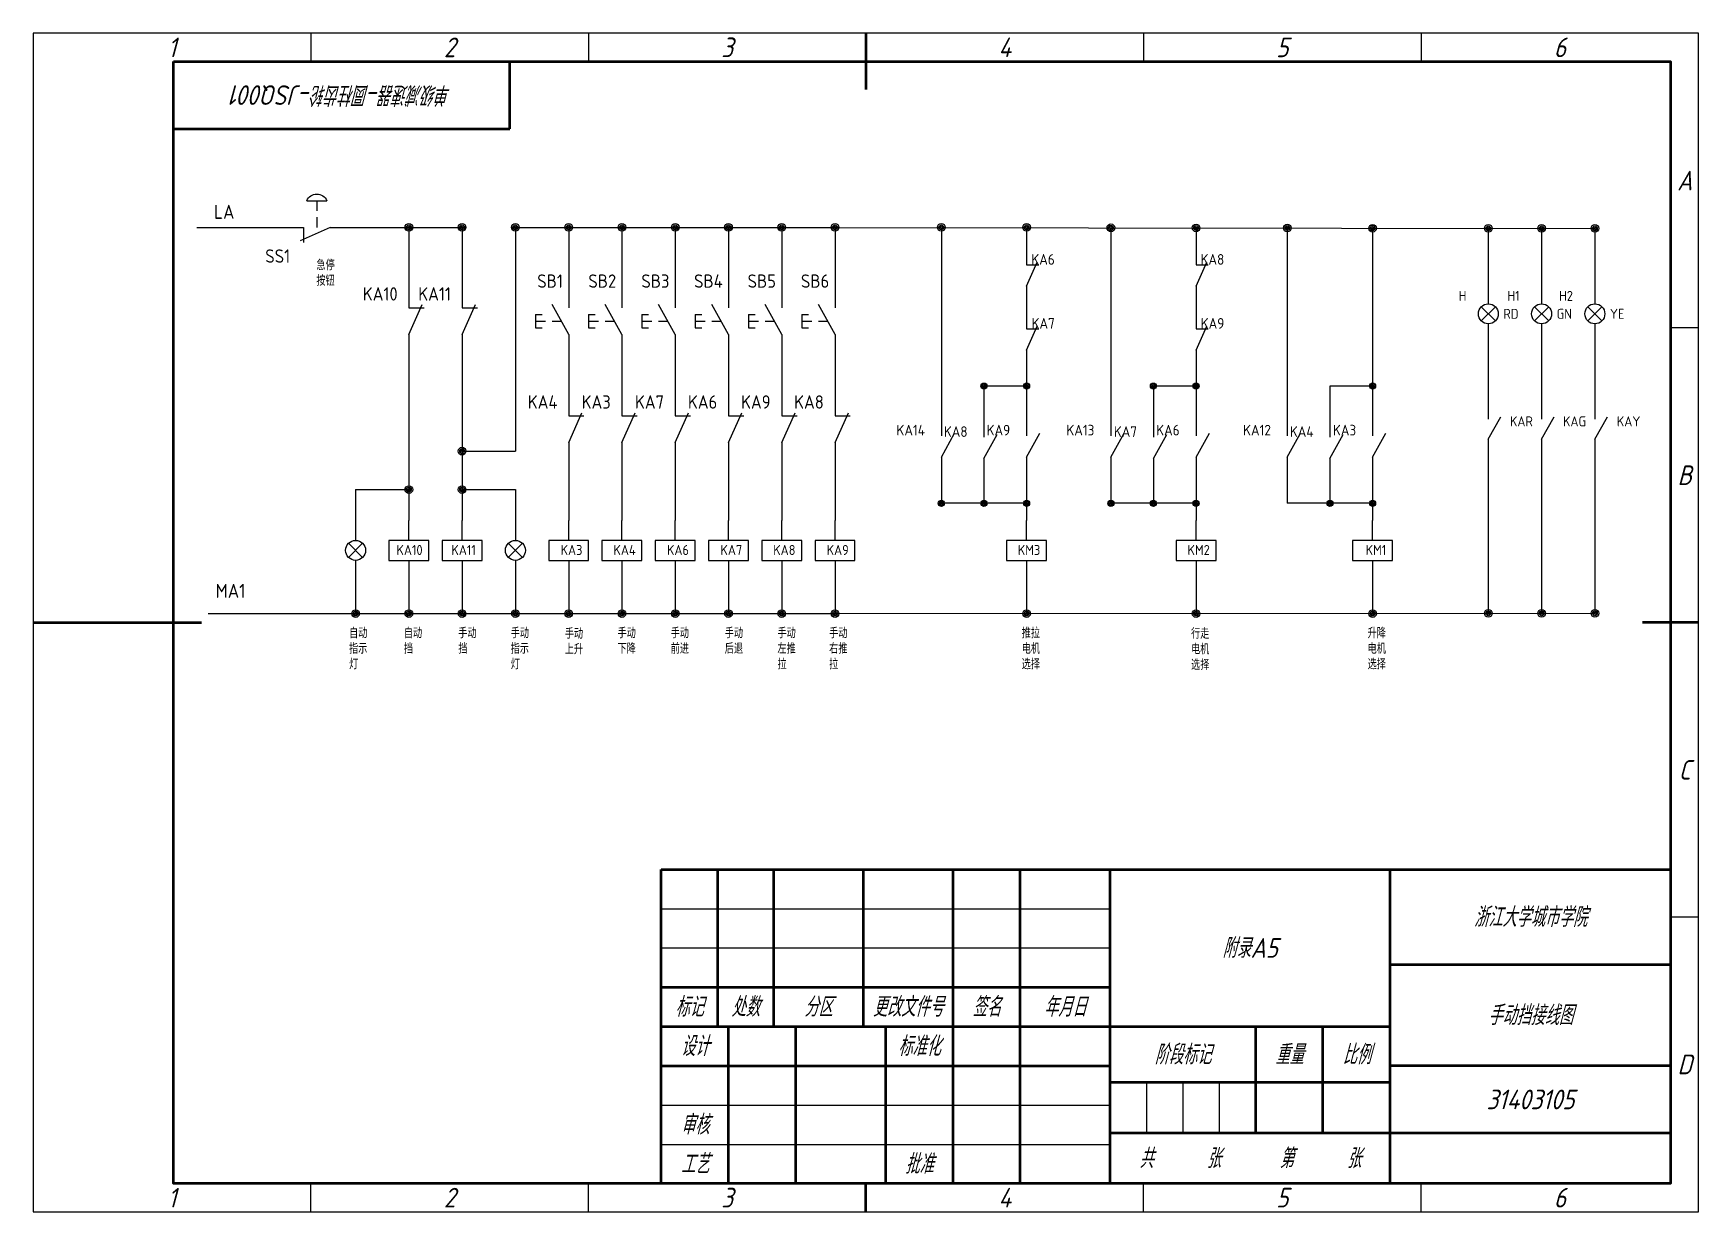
# Model space of a CAD drawing. Header units: millimetres. Extents: x -405 to 937, y 420 to 1151.
# Drawn here: x -404.5 to -107.5, y 420 to 630 of the extents above; entities that cross this region are included whole.
import ezdxf
from ezdxf.enums import TextEntityAlignment as Align

# ---------------------------------------------------------------- set-up
doc = ezdxf.new("R2010")
doc.units = ezdxf.units.MM
doc.layers.get('0').update_dxf_attribs({"lineweight": 25})
for name, color, linetype in [('dim', 7, 'Continuous'), ('dim @ 1', 7, 'Continuous'), ('MISC', 2, 'Continuous'), ('TAGS', 51, 'Continuous')]:
    doc.layers.add(name, color=color, linetype=linetype)
for name, color, linetype, lineweight in [('文字', 254, 'Continuous', 25), ('表格图、流程图中主要表示线', 53, 'Continuous', 50), ('辅助线、网格线、投射线', 215, 'Continuous', 25)]:
    doc.layers.add(name, color=color, linetype=linetype, lineweight=lineweight)
doc.styles.add('GBeitc-35', font='gbeitc.shx', dxfattribs={"height": 3.5, "bigfont": 'gbcbig.shx'})
doc.styles.add('WD_IEC', font='ISOCP2.shx', dxfattribs={"width": 0.9, "height": 4, "bigfont": 'gbcbig.shx'})
doc.styles.add('工程字', font='', dxfattribs={"width": 0.7})
doc.styles.get('工程字').set_extended_font_data('FangSong_GB2312')

msp = doc.modelspace()

# ---------------------------------------------------------------- texts
at = {"layer": 'dim', "color": 61, "true_color": 0xdbf566, "style": 'WD_IEC'}
for tag, p in [('LA', (-368.66, 596.94)), ('MA1', (-366.69, 529.39))]:
    msp.add_attdef(tag, text='F', height=2.5, dxfattribs=at).set_placement(p, align=Align.RIGHT)
at = {"layer": 'dim @ 1', "char_height": 1.6625, "attachment_point": 1, "style": '工程字'}
for s, width, insert in [('{\\fSimSun|b0|i0|c134|p2;急停按钮}', 4.5131, (-354.04, 589.62)), ('{\\fSimSun|b0|i0|c134|p2;自动指示灯}', 4.5131, (-348.21, 524.04)), ('{\\fSimSun|b0|i0|c134|p2;自动\\P挡}', 4.5131, (-338.44, 524.04)), ('{\\fSimSun|b0|i0|c134|p2;手动挡}', 4.5131, (-328.74, 524.04)), ('{\\fSimSun|b0|i0|c134|p2;手动指示灯}', 4.5131, (-319.38, 524.04)), ('{\\fSimSun|b0|i0|c134|p2;手动上升}', 4.0081, (-309.74, 523.94)), ('{\\fSimSun|b0|i0|c134|p2;手动下降}', 4.5131, (-300.33, 524.04)), ('{\\fSimSun|b0|i0|c134|p2;手动前进}', 4.5131, (-290.85, 524.04)), ('{\\fSimSun|b0|i0|c134|p2;手动后退}', 4.5131, (-281.21, 524.04)), ('{\\fSimSun|b0|i0|c134|p2;手动\\P左推拉}', 4.5131, (-271.81, 524.04)), ('{\\fSimSun|b0|i0|c134|p2;手动右推拉}', 4.5131, (-262.59, 524.04)), ('{\\fSimSun|b0|i0|c134|p2;推拉电机选择}', 4.5131, (-228.25, 524.04)), ('{\\fSimSun|b0|i0|c134|p2;行走电机选择}', 4.5131, (-198.05, 523.94)), ('{\\fSimSun|b0|i0|c134|p2;升降电机选择}', 4.5131, (-166.57, 524.04))]:
    msp.add_mtext_dynamic_manual_height_columns(s, width=width, gutter_width=17.5, heights=[0], dxfattribs=dict(at, insert=insert))

# ---------------------------------------------------------------- blocks, each defined once
blk = doc.blocks.new('A4横向')
at = {"layer": '表格图、流程图中主要表示线'}
for p, q in [((148.5, 210), (148.5, 200)), ((85, 193), (85, 205)), ((25, 193), (85, 193)), ((0, 105), (30, 105)), ((297, 105), (287, 105)), ((148.5, 0), (148.5, 5))]:
    blk.add_line(p, q, dxfattribs=at)
blk.add_lwpolyline([(25, 205), (292, 205), (292, 5), (25, 5)], close=True, dxfattribs=at)
at = {"layer": '辅助线、网格线、投射线'}
for p, q in [((49.5, 210), (49.5, 205)), ((99, 210), (99, 205)), ((198, 210), (198, 205)), ((247.5, 210), (247.5, 205)), ((297, 157.5), (292, 157.5)), ((297, 52.5), (292, 52.5)), ((49.5, 0), (49.5, 5)), ((99, 0), (99, 5)), ((198, 0), (198, 5)), ((247.5, 0), (247.5, 5))]:
    blk.add_line(p, q, dxfattribs=at)
blk.add_lwpolyline([(0, 0), (297, 0), (297, 210), (0, 210)], close=True, dxfattribs=at)
at = {"layer": '文字', "char_height": 3.5, "attachment_point": 5, "style": 'GBeitc-35'}
for s, width, insert in [('1', 5.5423, (24.75, 207.5)), ('2', 5.5423, (74.25, 207.5)), ('3', 5.5423, (123.75, 207.5)), ('4', 5.5423, (173.25, 207.5)), ('5', 5.5423, (222.75, 207.5)), ('6', 5.5423, (272.25, 207.5)), ('A', 3.5, (294.5, 183.75)), ('B', 3.5, (294.5, 131.25)), ('C', 3.5, (294.5, 78.75)), ('D', 3.5, (294.5, 26.25)), ('1', 6.2802, (24.75, 2.5)), ('2', 6.2802, (74.25, 2.5)), ('3', 6.2802, (123.75, 2.5)), ('4', 6.2802, (173.25, 2.5)), ('5', 6.2802, (222.75, 2.5)), ('6', 6.2802, (272.25, 2.5))]:
    blk.add_mtext_dynamic_manual_height_columns(s, width=width, gutter_width=17.5, heights=[0], dxfattribs=dict(at, insert=insert))
at = {"layer": '文字', "style": 'GBeitc-35'}
blk.add_attdef('产品图号', text='', height=3.5, rotation=180, dxfattribs=at).set_placement((55, 199), align=Align.MIDDLE_CENTER)
blk = doc.blocks.new('标题栏')
at = {"layer": '表格图、流程图中主要表示线'}
for p, q in [((-180, 0), (-180, 56)), ((-180, 56), (0, 56)), ((-170, 56), (-170, 28)), ((-160, 56), (-160, 28)), ((-144, 56), (-144, 28)), ((-128, 56), (-128, 0)), ((-116, 0), (-116, 56)), ((-100, 56), (-100, 0)), ((-50, 0), (-50, 56)), ((0, 39), (-50, 39)), ((-180, 35), (-100, 35)), ((-180, 28), (-50, 28)), ((-168, 0), (-168, 28)), ((-156, 0), (-156, 28)), ((-140, 28), (-140, 0)), ((-74, 9), (-74, 28)), ((-62, 9), (-62, 28)), ((-180, 21), (-100, 21)), ((0, 21), (-50, 21)), ((-50, 18), (-100, 18)), ((0, 9), (-100, 9))]:
    blk.add_line(p, q, dxfattribs=at)
at = {"layer": '辅助线、网格线、投射线'}
for p, q in [((-180, 49), (-100, 49)), ((-180, 42), (-100, 42)), ((-93.5, 18), (-93.5, 9)), ((-87, 18), (-87, 9)), ((-80.5, 18), (-80.5, 9)), ((-180, 14), (-100, 14)), ((-180, 7), (-100, 7))]:
    blk.add_line(p, q, dxfattribs=at)
at = {"layer": '文字', "char_height": 3.5, "attachment_point": 5, "style": 'GBeitc-35'}
for s, width, insert in [('标记', 10, (-175, 31.5)), ('处数', 10, (-165, 31.5)), ('分区', 16, (-152, 31.5)), ('更改文件号', 16, (-136, 31.5)), ('签名', 12, (-122, 31.5)), ('年月日', 16, (-108, 31.5)), ('设计', 12, (-174, 24.5)), ('标准化', 12, (-134, 24.5)), ('阶段标记', 26, (-87, 23)), ('重量', 12, (-68, 23)), ('比例', 12, (-56, 23)), ('审核', 12, (-174, 10.5)), ('共     张', 25, (-87.5, 4.5)), ('第     张', 25, (-62.5, 4.5)), ('工艺', 12, (-174, 3.5)), ('批准', 12, (-134, 3.5))]:
    blk.add_mtext_dynamic_manual_height_columns(s, width=width, gutter_width=17.5, heights=[0], dxfattribs=dict(at, insert=insert))
at = {"layer": '文字', "style": 'GBeitc-35'}
for tag, p in [('单位名称', (-25, 47.5)), ('材料标记', (-75, 42)), ('图样名称', (-25, 30)), ('设计签名', (-162, 24.5)), ('设计年月日', (-148, 24.5)), ('标准化签名', (-122, 24.5)), ('标准化年月日', (-108, 24.5)), ('图样代号', (-25, 15)), ('共几', (-87.5, 4.5)), ('第几', (-62.5, 4.5))]:
    blk.add_attdef(tag, text='', height=3.5, dxfattribs=at).set_placement(p, align=Align.MIDDLE_CENTER)
blk = doc.blocks.new('WDDOT')
for radius in [0.72, 0.449, 0.223]:
    blk.add_circle((0, 0), radius)
blk = doc.blocks.new('VPB11')
for p, q in [((0, 7.5), (0, 2.5)), ((-6.25, 1.25), (-6.25, -1.25)), ((-6.25, 1.25), (-5, 1.25)), ((-6.25, 0), (-4.38, 0)), ((0, -2.5), (-3.12, 3.12)), ((-3.12, 0), (-1.39, 0)), ((-6.25, -1.25), (-5, -1.25)), ((0, -2.5), (0, -7.5))]:
    blk.add_line(p, q)
at = {"style": 'WD_IEC'}
for tag, p in [('INST', (-8, 10.25)), ('LOC', (-8, 6.75)), ('TAG1', (-1.08, 6.28)), ('DESC1', (-8, -10.35)), ('DESC2', (-8, -13.85)), ('DESC3', (-8, -17.35))]:
    blk.add_attdef(tag, text='', height=2.5, dxfattribs=at).set_placement(p, align=Align.RIGHT)
blk.add_attdef('TERM01', text='', height=2, rotation=90, dxfattribs=at).set_placement((-1, 7.5), align=Align.RIGHT)
at = {"style": 'WD_IEC', "flags": 1}
for tag, p, height in [('X2TERM01', (0, 7.5), 0.32), ('CONTACT', (0.5, 4.5), 1), ('COMMON', (1.75, 3.25), 1), ('X1LINK', (0, 0), 0.32), ('ASSYCODE', (1, -4), 1), ('FAMILY', (1, -5.5), 1), ('CATDESC', (1, -7), 1), ('X8TERM02', (0, -7.5), 0.32)]:
    blk.add_attdef(tag, p, '', height=height, dxfattribs=at)
at = {"style": 'WD_IEC', "flags": 9}
for tag, p in [('MFG', (-8.5, -0.25)), ('CAT', (-8.5, -2.75))]:
    blk.add_attdef(tag, text='', height=1.5, dxfattribs=at).set_placement(p, align=Align.RIGHT)
at = {"style": 'WD_IEC'}
blk.add_attdef('TERM02', (-1, -7.5), '', height=2, rotation=90, dxfattribs=at)
at = {"lineweight": 15, "style": 'WD_IEC'}
blk.add_attdef('XREF', text='', height=2.5, dxfattribs=at).set_placement((-8, -6.35), align=Align.RIGHT)
blk = doc.blocks.new('VSW12')
for p, q in [((0, 7.5), (0, 2.5)), ((0, -2.5), (2.5, 3.12)), ((0, 2.5), (2.87, 2.5)), ((0, -2.5), (0, -7.5))]:
    blk.add_line(p, q)
at = {"style": 'WD_IEC'}
for tag, p in [('INST', (-5.25, 7.75)), ('LOC', (-5.25, 4.25)), ('TAG1', (-2.1, 3.88)), ('DESC1', (-5.25, -12.85)), ('DESC2', (-5.25, -16.35)), ('DESC3', (-5.25, -19.85))]:
    blk.add_attdef(tag, text='', height=2.5, dxfattribs=at).set_placement(p, align=Align.RIGHT)
blk.add_attdef('TERM01', text='', height=2, rotation=90, dxfattribs=at).set_placement((-1, 7.5), align=Align.RIGHT)
at = {"style": 'WD_IEC', "flags": 1}
for tag, p, height in [('X2TERM01', (0, 7.5), 0.32), ('CONTACT', (0.5, 4.5), 1), ('COMMON', (1.75, 3.25), 1), ('X1LINK', (1.11, 0), 0.32), ('ASSYCODE', (1, -4), 1), ('FAMILY', (1, -5.5), 1), ('CATDESC', (1, -7), 1), ('X8TERM02', (0, -7.5), 0.32)]:
    blk.add_attdef(tag, p, '', height=height, dxfattribs=at)
at = {"style": 'WD_IEC'}
blk.add_attdef('TERM02', (-1, -7.5), '', height=2, rotation=90, dxfattribs=at)
at = {"style": 'WD_IEC', "flags": 9}
for tag, p in [('MFG', (-5.75, -2.75)), ('CAT', (-5.75, -5.25))]:
    blk.add_attdef(tag, text='', height=1.5, dxfattribs=at).set_placement(p, align=Align.RIGHT)
at = {"lineweight": 15, "style": 'WD_IEC'}
for tag, p in [('XREF', (-5.25, -8.85)), ('WDTAGALT', (-5.5, -22.63))]:
    blk.add_attdef(tag, text='', height=2.5, dxfattribs=at).set_placement(p, align=Align.RIGHT)
blk = doc.blocks.new('VCR1')
for p, q in [((0, 2.5), (0, 7.5)), ((0, -2.5), (0, -7.5))]:
    blk.add_line(p, q)
blk.add_lwpolyline([(-5, 2.5), (-5, -2.5), (5, -2.5), (5, 2.5)], close=True)
at = {"style": 'WD_IEC'}
for tag, p in [('INST', (-5.25, 11.5)), ('LOC', (-5.25, 8)), ('TAG1', (3.44, -1.17)), ('DESC2', (-5.25, -10.35)), ('DESC1', (-5.25, -6.85)), ('DESC3', (-5.25, -13.85))]:
    blk.add_attdef(tag, text='', height=2.5, dxfattribs=at).set_placement(p, align=Align.RIGHT)
blk.add_attdef('TERM01', text='', height=2, rotation=90, dxfattribs=at).set_placement((-1, 7.5), align=Align.RIGHT)
at = {"style": 'WD_IEC', "flags": 1}
for tag, p, height in [('X2TERM01', (0, 7.5), 0.32), ('X4LINK', (-5, 0), 0.32), ('X1LINK', (5, 0), 0.32), ('ASSYCODE', (1, -4), 1), ('X8TERM02', (0, -7.5), 0.32), ('FAMILY', (1, -5.5), 1), ('CATDESC', (1, -7), 1)]:
    blk.add_attdef(tag, p, '', height=height, dxfattribs=at)
at = {"style": 'WD_IEC', "flags": 9}
for tag, p in [('MFG', (-6, 1)), ('CAT', (-6, -1.5))]:
    blk.add_attdef(tag, text='', height=1.5, dxfattribs=at).set_placement(p, align=Align.RIGHT)
at = {"style": 'WD_IEC'}
blk.add_attdef('TERM02', (-1, -7.5), '', height=2, rotation=90, dxfattribs=at)
at = {"lineweight": 9, "style": 'WD_IEC'}
for tag, p in [('NO', (-5.5, -16.5)), ('NC', (-5.5, -20))]:
    blk.add_attdef(tag, text='', height=2.5, dxfattribs=at).set_placement(p, align=Align.TOP_RIGHT)
for tag, p in [('XREFNO', (-4, -16.5)), ('XREFNC', (-4, -20))]:
    blk.add_attdef(tag, text='', height=2.5, dxfattribs=at).set_placement(p, align=Align.TOP_LEFT)
blk = doc.blocks.new('VLT1A')
for p, q in [((0, 7.5), (0, 2.5)), ((-1.77, -1.77), (1.77, 1.77)), ((1.77, -1.77), (-1.77, 1.77)), ((0, -2.5), (0, -7.5))]:
    blk.add_line(p, q)
blk.add_circle((0, 0), 2.5)
at = {"style": 'WD_IEC'}
for tag, p in [('INST', (-5.5, 10.25)), ('LOC', (-5.5, 6.75)), ('TAG1', (-5.5, 3.25)), ('DESC1', (-5.5, -6.35)), ('DESC2', (-5.5, -9.85)), ('DESC3', (-5.5, -13.35))]:
    blk.add_attdef(tag, text='', height=2.5, dxfattribs=at).set_placement(p, align=Align.RIGHT)
blk.add_attdef('TERM01', text='', height=2, rotation=90, dxfattribs=at).set_placement((-1, 7.5), align=Align.RIGHT)
at = {"style": 'WD_IEC', "flags": 1}
for tag, p, height in [('X2TERM01', (0, 7.5), 0.32), ('X4LINK', (-3, 0), 0.32), ('X1LINK', (3, 0), 0.32), ('ASSYCODE', (1, -4), 1), ('X8TERM02', (0, -7.5), 0.32), ('FAMILY', (1, -5.5), 1), ('CATDESC', (1, -7), 1)]:
    blk.add_attdef(tag, p, '', height=height, dxfattribs=at)
at = {"style": 'WD_IEC', "flags": 9}
for tag, p in [('MFG', (-6, -0.25)), ('CAT', (-6, -2.75))]:
    blk.add_attdef(tag, text='', height=1.5, dxfattribs=at).set_placement(p, align=Align.RIGHT)
at = {"style": 'WD_IEC'}
blk.add_attdef('TERM02', (-1, -7.5), '', height=2, rotation=90, dxfattribs=at)
at = {"lineweight": 13, "style": 'WD_IEC'}
blk.add_attdef('COLOR', text='', height=2.5, dxfattribs=at).set_placement((3.75, 0), align=Align.MIDDLE_LEFT)
at = {"lineweight": 15, "style": 'WD_IEC'}
for tag, p in [('XREF', (-5.5, -18)), ('WDTAGALT', (-5.5, -21))]:
    blk.add_attdef(tag, text='', height=2.5, dxfattribs=at).set_placement(p, align=Align.RIGHT)
blk = doc.blocks.new('HPB12M')
for p, q in [((-7.5, 0), (-2.5, 0)), ((2.5, 0), (-3.12, 2.5)), ((-2.5, 0), (-2.5, 2.87)), ((0, -1.94), (0, 0)), ((2.5, 0), (7.5, 0)), ((0, -5), (0, -3.12)), ((-1.88, -5), (1.88, -5))]:
    blk.add_line(p, q)
blk.add_arc((0, -4.22), 2.03, 202.6199, 337.3801)
at = {"style": 'WD_IEC'}
for tag, p in [('INST', (-5, 11.12)), ('LOC', (-5, 7.62)), ('TAG1', (-5, 4.12)), ('DESC1', (-5, -11.25)), ('DESC2', (-5, -14.75)), ('DESC3', (-5, -18.25))]:
    blk.add_attdef(tag, text='', height=2.5, dxfattribs=at).set_placement(p, align=Align.RIGHT)
for tag, p, height, flags in [('MFG', (4.92, 12.12), 1.5, 9), ('CAT', (4.92, 9.62), 1.5, 9), ('X4TERM01', (-7.5, 0), 0.32, 1), ('TERM01', (-7.5, 1), 2, 8), ('X2LINK', (0, 1.74), 0.32, 1), ('X1TERM02', (7.5, 0), 0.32, 1), ('ASSYCODE', (3.5, -2.75), 1, 1), ('FAMILY', (3.5, -4.25), 1, 1), ('CATDESC', (3.5, -5.75), 1, 1), ('CONTACT', (3.5, -7.5), 1, 1), ('COMMON', (4.75, -8.75), 1, 1)]:
    blk.add_attdef(tag, p, '', height=height, dxfattribs=dict(at, flags=flags))
at = {"style": 'WD_IEC', "flags": 8}
blk.add_attdef('TERM02', text='', height=2, dxfattribs=at).set_placement((7.5, 1), align=Align.RIGHT)
at = {"lineweight": 15, "style": 'WD_IEC'}
blk.add_attdef('XREF', text='', height=2.5, dxfattribs=at).set_placement((-5, -7.5), align=Align.RIGHT)
blk = doc.blocks.new('HSS21')
for p, q in [((-7.5, 0), (-2.5, 0)), ((2.5, 0), (-3.12, -3.12)), ((2.5, 0), (7.5, 0))]:
    blk.add_line(p, q)
at = {"style": 'WD_IEC'}
for tag, p in [('INST', (-2.5, 13.62)), ('LOC', (-2.5, 10.12)), ('TAG2', (-2.56, 1.34)), ('DESC1', (-2.5, -10)), ('DESC2', (-2.5, -13.5)), ('DESC3', (-2.5, -17))]:
    blk.add_attdef(tag, text='', height=2.5, dxfattribs=at).set_placement(p, align=Align.RIGHT)
for tag, p, height, flags in [('X4TERM01', (-7.5, 0), 0.32, 1), ('TERM01', (-7.5, 1), 2, 8), ('X1TERM02', (7.5, 0), 0.32, 1), ('X2LINK', (0, -0.5), 0.32, 1), ('X8LINK', (0, -2), 0.32, 1), ('CONTACT', (6.5, -2.25), 1, 1), ('FAMILY', (6.5, -3.75), 1, 1), ('COMMON', (7.75, -3.5), 1, 1)]:
    blk.add_attdef(tag, p, '', height=height, dxfattribs=dict(at, flags=flags))
at = {"style": 'WD_IEC', "flags": 8}
for tag, height, p in [('TERM02', 2, (7.5, 1)), ('XREF', 2.5, (-2.5, -6.25))]:
    blk.add_attdef(tag, text='', height=height, dxfattribs=at).set_placement(p, align=Align.RIGHT)
at = {"lineweight": 15, "style": 'WD_IEC'}
blk.add_attdef('STATE', (2.5, -6.35), '', height=2.5, dxfattribs=at)
blk = doc.blocks.new('HSS22')
for p, q in [((-7.5, 0), (-2.5, 0)), ((2.5, 0), (-3.125, 2.5)), ((-2.5, 0), (-2.5, 2.8678)), ((2.5, 0), (7.5, 0))]:
    blk.add_line(p, q)
at = {"style": 'WD_IEC'}
for tag, p in [('INST', (-2.5, 13.625)), ('LOC', (-2.5, 10.125)), ('TAG2', (-2.5, 6.625)), ('DESC1', (-2.5, -10)), ('DESC2', (-2.5, -13.5)), ('DESC3', (-2.5, -17))]:
    blk.add_attdef(tag, text='', height=2.5, dxfattribs=at).set_placement(p, align=Align.RIGHT)
for tag, p, height, flags in [('X4TERM01', (-7.5, 0), 0.32, 1), ('TERM01', (-7.5, 1), 2, 8), ('X2LINK', (0, 2), 0.32, 1), ('X8LINK', (0, 0.1796), 0.32, 1), ('X1TERM02', (7.5, 0), 0.32, 1), ('CONTACT', (6.5, -2.25), 1, 1), ('FAMILY', (6.5, -3.75), 1, 1), ('COMMON', (7.75, -3.5), 1, 1)]:
    blk.add_attdef(tag, p, '', height=height, dxfattribs=dict(at, flags=flags))
at = {"style": 'WD_IEC', "flags": 8}
for tag, height, p in [('TERM02', 2, (7.5, 1)), ('XREF', 2.5, (-2.5, -6.25))]:
    blk.add_attdef(tag, text='', height=height, dxfattribs=at).set_placement(p, align=Align.RIGHT)
at = {"lineweight": 15, "style": 'WD_IEC'}
blk.add_attdef('STATE', (2.5, -6.35), '', height=2.5, dxfattribs=at)
blk = doc.blocks.new('VSS21')
for p, q in [((0, 7.5), (0, 2.5)), ((0, -2.5), (-3.125, 3.125)), ((0, -2.5), (0, -7.5))]:
    blk.add_line(p, q)
at = {"style": 'WD_IEC'}
for tag, p in [('INST', (-5.25, 7.75)), ('LOC', (-5.25, 4.25)), ('TAG2', (-5.25, 0.75)), ('XREF', (-5.25, -3.75)), ('DESC1', (-5.25, -7.6)), ('DESC3', (-5.25, -14.6)), ('DESC2', (-5.25, -11.1))]:
    blk.add_attdef(tag, text='', height=2.5, dxfattribs=at).set_placement(p, align=Align.RIGHT)
blk.add_attdef('TERM01', text='', height=2, rotation=90, dxfattribs=at).set_placement((-1, 7.5), align=Align.RIGHT)
at = {"style": 'WD_IEC', "flags": 1}
for tag, p, height in [('X2TERM01', (0, 7.5), 0.32), ('X4LINK', (-2, 0), 0.32), ('X1LINK', (-0.5, 0), 0.32), ('X8TERM02', (0, -7.5), 0.32), ('CONTACT', (4, -8.5), 1), ('FAMILY', (4, -10), 1), ('COMMON', (5.25, -9.75), 1)]:
    blk.add_attdef(tag, p, '', height=height, dxfattribs=at)
at = {"style": 'WD_IEC'}
blk.add_attdef('TERM02', (-1, -7.5), '', height=2, rotation=90, dxfattribs=at)
at = {"lineweight": 15, "style": 'WD_IEC'}
blk.add_attdef('STATE', (1.25, -6.35), '', height=2.5, dxfattribs=at)
blk = doc.blocks.new('VLT1R')
for p, q in [((0, 7.5), (0, 2.5)), ((-1.77, -1.77), (1.77, 1.77)), ((1.77, -1.77), (-1.77, 1.77)), ((0, -2.5), (0, -7.5))]:
    blk.add_line(p, q)
blk.add_circle((0, 0), 2.5)
at = {"style": 'WD_IEC'}
for tag, p in [('INST', (-5.5, 10.25)), ('LOC', (-5.5, 6.75)), ('TAG1', (-5.5, 3.25)), ('DESC1', (-5.5, -6.35)), ('DESC2', (-5.5, -9.85)), ('DESC3', (-5.5, -13.35))]:
    blk.add_attdef(tag, text='', height=2.5, dxfattribs=at).set_placement(p, align=Align.RIGHT)
blk.add_attdef('TERM01', text='', height=2, rotation=90, dxfattribs=at).set_placement((-1, 7.5), align=Align.RIGHT)
at = {"style": 'WD_IEC', "flags": 1}
for tag, p, height in [('X2TERM01', (0, 7.5), 0.32), ('X4LINK', (-3, 0), 0.32), ('X1LINK', (3, 0), 0.32), ('ASSYCODE', (1, -4), 1), ('X8TERM02', (0, -7.5), 0.32), ('FAMILY', (1, -5.5), 1), ('CATDESC', (1, -7), 1)]:
    blk.add_attdef(tag, p, '', height=height, dxfattribs=at)
at = {"style": 'WD_IEC', "flags": 9}
for tag, p in [('MFG', (-6, -0.25)), ('CAT', (-6, -2.75))]:
    blk.add_attdef(tag, text='', height=1.5, dxfattribs=at).set_placement(p, align=Align.RIGHT)
at = {"style": 'WD_IEC'}
blk.add_attdef('TERM02', (-1, -7.5), '', height=2, rotation=90, dxfattribs=at)
at = {"lineweight": 13, "style": 'WD_IEC'}
blk.add_attdef('COLOR', text='', height=2.5, dxfattribs=at).set_placement((3.75, 0), align=Align.MIDDLE_LEFT)
at = {"lineweight": 15, "style": 'WD_IEC'}
for tag, p in [('XREF', (-5.5, -18)), ('WDTAGALT', (-5.5, -22))]:
    blk.add_attdef(tag, text='', height=2.5, dxfattribs=at).set_placement(p, align=Align.RIGHT)
blk = doc.blocks.new('VLT1G')
for p, q in [((0, 7.5), (0, 2.5)), ((-1.77, -1.77), (1.77, 1.77)), ((1.77, -1.77), (-1.77, 1.77)), ((0, -2.5), (0, -7.5))]:
    blk.add_line(p, q)
blk.add_circle((0, 0), 2.5)
at = {"style": 'WD_IEC'}
for tag, p in [('INST', (-5.5, 10.25)), ('LOC', (-5.5, 6.75)), ('TAG1', (-5.5, 3.25)), ('DESC1', (-5.5, -6.35)), ('DESC2', (-5.5, -9.85)), ('DESC3', (-5.5, -13.35))]:
    blk.add_attdef(tag, text='', height=2.5, dxfattribs=at).set_placement(p, align=Align.RIGHT)
blk.add_attdef('TERM01', text='', height=2, rotation=90, dxfattribs=at).set_placement((-1, 7.5), align=Align.RIGHT)
at = {"style": 'WD_IEC', "flags": 1}
for tag, p, height in [('X2TERM01', (0, 7.5), 0.32), ('X4LINK', (-3, 0), 0.32), ('X1LINK', (3, 0), 0.32), ('ASSYCODE', (1, -4), 1), ('X8TERM02', (0, -7.5), 0.32), ('FAMILY', (1, -5.5), 1), ('CATDESC', (1, -7), 1)]:
    blk.add_attdef(tag, p, '', height=height, dxfattribs=at)
at = {"style": 'WD_IEC', "flags": 9}
for tag, p in [('MFG', (-6, -0.25)), ('CAT', (-6, -2.75))]:
    blk.add_attdef(tag, text='', height=1.5, dxfattribs=at).set_placement(p, align=Align.RIGHT)
at = {"style": 'WD_IEC'}
blk.add_attdef('TERM02', (-1, -7.5), '', height=2, rotation=90, dxfattribs=at)
at = {"lineweight": 13, "style": 'WD_IEC'}
blk.add_attdef('COLOR', text='', height=2.5, dxfattribs=at).set_placement((3.75, 0), align=Align.MIDDLE_LEFT)
at = {"lineweight": 15, "style": 'WD_IEC'}
for tag, p in [('XREF', (-5.5, -18)), ('WDTAGALT', (-5.5, -21))]:
    blk.add_attdef(tag, text='', height=2.5, dxfattribs=at).set_placement(p, align=Align.RIGHT)
blk = doc.blocks.new('VLT1Y')
for p, q in [((0, 7.5), (0, 2.5)), ((-1.77, -1.77), (1.77, 1.77)), ((1.77, -1.77), (-1.77, 1.77)), ((0, -2.5), (0, -7.5))]:
    blk.add_line(p, q)
blk.add_circle((0, 0), 2.5)
at = {"style": 'WD_IEC'}
for tag, p in [('INST', (-5.5, 10.25)), ('LOC', (-5.5, 6.75)), ('TAG1', (-5.5, 3.25)), ('DESC1', (-5.5, -6.35)), ('DESC2', (-5.5, -9.85)), ('DESC3', (-5.5, -13.35))]:
    blk.add_attdef(tag, text='', height=2.5, dxfattribs=at).set_placement(p, align=Align.RIGHT)
blk.add_attdef('TERM01', text='', height=2, rotation=90, dxfattribs=at).set_placement((-1, 7.5), align=Align.RIGHT)
at = {"style": 'WD_IEC', "flags": 1}
for tag, p, height in [('X2TERM01', (0, 7.5), 0.32), ('X4LINK', (-3, 0), 0.32), ('X1LINK', (3, 0), 0.32), ('ASSYCODE', (1, -4), 1), ('X8TERM02', (0, -7.5), 0.32), ('FAMILY', (1, -5.5), 1), ('CATDESC', (1, -7), 1)]:
    blk.add_attdef(tag, p, '', height=height, dxfattribs=at)
at = {"style": 'WD_IEC', "flags": 9}
for tag, p in [('MFG', (-6, -0.25)), ('CAT', (-6, -2.75))]:
    blk.add_attdef(tag, text='', height=1.5, dxfattribs=at).set_placement(p, align=Align.RIGHT)
at = {"style": 'WD_IEC'}
blk.add_attdef('TERM02', (-1, -7.5), '', height=2, rotation=90, dxfattribs=at)
at = {"lineweight": 13, "style": 'WD_IEC'}
blk.add_attdef('COLOR', text='', height=2.5, dxfattribs=at).set_placement((3.75, 0), align=Align.MIDDLE_LEFT)
at = {"lineweight": 15, "style": 'WD_IEC'}
for tag, p in [('XREF', (-5.5, -18)), ('WDTAGALT', (-5.5, -21.5))]:
    blk.add_attdef(tag, text='', height=2.5, dxfattribs=at).set_placement(p, align=Align.RIGHT)

# ---------------------------------------------------------------- linework, layer by layer
at = {"layer": 'dim'}
for p, q in [((-375.35, 595.42), (-356.34, 595.42)), ((-351.59, 595.42), (-327.37, 595.42)), ((-337.55, 595.42), (-337.55, 585.81)), ((-328.05, 595.42), (-328.05, 585.81)), ((-319.24, 595.42), (-261.55, 595.42)), ((-318.55, 595.42), (-318.56, 555.54)), ((-309.05, 595.42), (-309.05, 585.81)), ((-299.55, 595.42), (-299.55, 585.81)), ((-290.05, 595.42), (-290.05, 585.81)), ((-280.55, 595.42), (-280.55, 585.81)), ((-271.05, 595.42), (-271.05, 585.81)), ((-261.55, 595.42), (-261.55, 585.81)), ((-261.55, 595.42), (-126.04, 595.24)), ((-242.59, 595.39), (-242.59, 562.09)), ((-227.39, 595.42), (-227.39, 588.76)), ((-212.36, 595.34), (-212.36, 562.09)), ((-197.16, 595.32), (-197.16, 588.76)), ((-180.89, 595.29), (-180.89, 562.09)), ((-165.69, 595.27), (-165.69, 562.09)), ((-145.04, 595.24), (-145.04, 585.35)), ((-135.54, 595.24), (-135.54, 585.35)), ((-126.04, 595.24), (-126.04, 585.35)), ((-197.16, 584.97), (-197.16, 577.36)), ((-197.16, 573.57), (-197.16, 562.09)), ((-145.04, 574.66), (-145.04, 564.77)), ((-135.54, 574.66), (-135.54, 564.77)), ((-126.04, 574.66), (-126.04, 564.77)), ((-337.55, 571.56), (-337.55, 543.2)), ((-328.05, 571.56), (-328.05, 543.2)), ((-309.05, 571.56), (-309.05, 566.55)), ((-299.55, 571.56), (-299.55, 566.55)), ((-290.05, 571.56), (-290.05, 566.55)), ((-280.55, 571.56), (-280.55, 566.55)), ((-271.05, 571.56), (-271.05, 566.55)), ((-261.55, 571.56), (-261.55, 566.55)), ((-227.39, 569.76), (-227.39, 562.09)), ((-234.99, 567.13), (-234.99, 561.82)), ((-227.39, 567.13), (-234.99, 567.13)), ((-204.76, 567.13), (-204.76, 561.82)), ((-197.16, 567.13), (-204.76, 567.13)), ((-173.29, 567.13), (-173.29, 561.82)), ((-165.69, 567.13), (-173.29, 567.13)), ((-328.06, 555.54), (-318.56, 555.54)), ((-145.04, 554.08), (-145.04, 526.64)), ((-135.54, 554.08), (-135.54, 526.64)), ((-126.04, 554.08), (-126.04, 526.64)), ((-309.05, 552.3), (-309.05, 543.2)), ((-299.55, 552.3), (-299.55, 543.2)), ((-290.05, 552.3), (-290.05, 543.2)), ((-280.55, 552.3), (-280.55, 543.2)), ((-271.05, 552.3), (-271.05, 543.2)), ((-261.55, 552.3), (-261.55, 543.2)), ((-242.59, 550.69), (-242.59, 546.24)), ((-234.99, 550.42), (-234.99, 546.24)), ((-227.39, 550.69), (-227.39, 543.2)), ((-212.36, 550.69), (-212.36, 546.24)), ((-204.76, 550.42), (-204.76, 546.24)), ((-197.16, 550.69), (-197.16, 543.2)), ((-180.89, 550.69), (-180.89, 546.24)), ((-173.29, 550.42), (-173.29, 546.24)), ((-165.69, 550.69), (-165.69, 543.2)), ((-347.05, 548.69), (-347.05, 543.2)), ((-347.05, 548.69), (-337.55, 548.69)), ((-328.05, 548.69), (-318.55, 548.69)), ((-318.55, 548.69), (-318.55, 543.2)), ((-234.99, 546.24), (-242.59, 546.24)), ((-227.39, 546.24), (-234.99, 546.24)), ((-204.76, 546.24), (-212.36, 546.24)), ((-197.16, 546.24), (-204.76, 546.24)), ((-173.29, 546.24), (-180.89, 546.24)), ((-165.69, 546.24), (-173.29, 546.24)), ((-347.05, 532.52), (-347.05, 526.59)), ((-337.55, 532.52), (-337.55, 526.59)), ((-328.05, 532.52), (-328.05, 526.59)), ((-318.55, 532.52), (-318.55, 526.59)), ((-309.05, 532.52), (-309.05, 526.59)), ((-299.55, 532.52), (-299.55, 526.59)), ((-290.05, 532.52), (-290.05, 526.59)), ((-280.55, 532.52), (-280.55, 526.59)), ((-271.05, 532.52), (-271.05, 526.59)), ((-261.55, 532.52), (-261.55, 526.59)), ((-227.39, 532.52), (-227.39, 526.59)), ((-197.16, 532.52), (-197.16, 526.59)), ((-165.69, 532.52), (-165.69, 526.59)), ((-373.37, 526.59), (-261.55, 526.59)), ((-261.55, 526.59), (-126.04, 526.64))]:
    msp.add_line(p, q, dxfattribs=at)

# ---------------------------------------------------------------- block references
for name, p, values in [('A4横向', (-404.53, 420), {'产品图号': '单级减速器-圆柱齿轮-JSQ001'}), ('标题栏', (-112.53, 425), {'图样代号': '31403105', '图样名称': '手动挡接线图', '单位名称': '浙江大学城市学院', '材料标记': '附录A5'})]:
    msp.add_blockref(name, p, dxfattribs=at).add_auto_attribs(values)
ref = msp.add_blockref('HPB12M', (-353.97, 595.42), dxfattribs=dict(at, xscale=-0.95, yscale=0.95, zscale=0.95, rotation=180))
ref.add_attrib('TAG1', 'SS1', dxfattribs={"layer": 'TAGS', "height": 2.375, "style": 'WD_IEC'}).set_placement((-358.72, 589.12), align=Align.RIGHT)
for name, p, xscale, yscale, zscale in [('WDDOT', (-337.55, 595.42), 0.95, 0.95, 0.95), ('WDDOT', (-328.05, 595.42), 0.95, 0.95, 0.95), ('WDDOT', (-318.55, 595.42), 0.95, 0.95, 0.95), ('WDDOT', (-309.05, 595.42), 0.95, 0.95, 0.95), ('WDDOT', (-299.55, 595.42), 0.95, 0.95, 0.95), ('WDDOT', (-290.05, 595.42), 0.95, 0.95, 0.95), ('WDDOT', (-280.55, 595.42), 0.95, 0.95, 0.95), ('WDDOT', (-271.05, 595.42), 0.95, 0.95, 0.95), ('WDDOT', (-261.55, 595.42), 0.95, 0.95, 0.95), ('WDDOT', (-242.59, 595.42), 0.95, 0.95, 0.95), ('WDDOT', (-227.39, 595.42), 0.95, 0.95, 0.95), ('WDDOT', (-212.36, 595.34), 0.95, 0.95, 0.95), ('WDDOT', (-197.16, 595.32), 0.95, 0.95, 0.95), ('WDDOT', (-180.89, 595.29), 0.95, 0.95, 0.95), ('WDDOT', (-165.69, 595.27), 0.95, 0.95, 0.95), ('WDDOT', (-145.04, 595.24), 0.95, 0.95, 0.95), ('WDDOT', (-135.54, 595.24), 0.95, 0.95, 0.95), ('WDDOT', (-126.04, 595.24), 0.95, 0.95, 0.95), ('WDDOT', (-328.06, 555.54), 0.95, 0.95, 0.95), ('WDDOT', (-337.55, 548.69), 0.95, 0.95, 0.95), ('WDDOT', (-328.05, 548.69), 0.95, 0.95, 0.95), ('VLT1A', (-347.05, 537.86), 0.7124999999999999, 0.7124999999999999, 0.7124999999999999), ('VLT1A', (-318.55, 537.86), 0.7124999999999999, 0.7124999999999999, 0.7124999999999999), ('WDDOT', (-347.05, 526.59), 0.95, 0.95, 0.95), ('WDDOT', (-337.55, 526.59), 0.95, 0.95, 0.95), ('WDDOT', (-328.05, 526.59), 0.95, 0.95, 0.95), ('WDDOT', (-318.55, 526.59), 0.95, 0.95, 0.95), ('WDDOT', (-309.05, 526.59), 0.95, 0.95, 0.95), ('WDDOT', (-299.55, 526.59), 0.95, 0.95, 0.95), ('WDDOT', (-290.05, 526.59), 0.95, 0.95, 0.95), ('WDDOT', (-280.55, 526.59), 0.95, 0.95, 0.95), ('WDDOT', (-271.05, 526.59), 0.95, 0.95, 0.95), ('WDDOT', (-261.55, 526.59), 0.95, 0.95, 0.95), ('WDDOT', (-227.39, 526.59), 0.95, 0.95, 0.95), ('WDDOT', (-197.16, 526.59), 0.95, 0.95, 0.95), ('WDDOT', (-165.69, 526.59), 0.95, 0.95, 0.95), ('WDDOT', (-145.04, 526.64), 0.95, 0.95, 0.95), ('WDDOT', (-135.54, 526.64), 0.95, 0.95, 0.95), ('WDDOT', (-126.04, 526.64), 0.95, 0.95, 0.95)]:
    msp.add_blockref(name, p, dxfattribs=dict(at, xscale=xscale, yscale=yscale, zscale=zscale))
ref = msp.add_blockref('HSS22', (-227.39, 586.86), dxfattribs=dict(at, xscale=0.76, yscale=0.76, zscale=0.76, rotation=270))
ref.add_attrib('TAG2', 'KA6', dxfattribs={"layer": 'TAGS', "height": 1.9, "style": 'WD_IEC'}).set_placement((-222.36, 588.76), align=Align.RIGHT)
ref = msp.add_blockref('HSS22', (-197.17, 586.86), dxfattribs=dict(at, xscale=0.76, yscale=0.76, zscale=0.76, rotation=270))
ref.add_attrib('TAG2', 'KA8', dxfattribs={"layer": 'TAGS', "height": 1.9, "style": 'WD_IEC'}).set_placement((-192.13, 588.76), align=Align.RIGHT)
ref = msp.add_blockref('VSW12', (-337.55, 578.69), dxfattribs=dict(at, xscale=0.95, yscale=0.95, zscale=0.95))
ref.add_attrib('TAG1', 'KA10', dxfattribs={"layer": 'TAGS', "height": 2.375, "style": 'WD_IEC'}).set_placement((-339.55, 582.37), align=Align.RIGHT)
ref = msp.add_blockref('VSW12', (-328.05, 578.69), dxfattribs=dict(at, xscale=0.95, yscale=0.95, zscale=0.95))
ref.add_attrib('TAG1', 'KA11', dxfattribs={"layer": 'TAGS', "height": 2.375, "style": 'WD_IEC'}).set_placement((-330.05, 582.37), align=Align.RIGHT)
ref = msp.add_blockref('VPB11', (-309.05, 578.69), dxfattribs=dict(at, xscale=0.95, yscale=0.95, zscale=0.95))
ref.add_attrib('TAG1', 'SB1', dxfattribs={"layer": 'TAGS', "height": 2.375, "style": 'WD_IEC'}).set_placement((-310.08, 584.66), align=Align.RIGHT)
ref = msp.add_blockref('VPB11', (-299.55, 578.69), dxfattribs=dict(at, xscale=0.95, yscale=0.95, zscale=0.95))
ref.add_attrib('TAG1', 'SB2', dxfattribs={"layer": 'TAGS', "height": 2.375, "style": 'WD_IEC'}).set_placement((-300.58, 584.66), align=Align.RIGHT)
ref = msp.add_blockref('VPB11', (-290.05, 578.69), dxfattribs=dict(at, xscale=0.95, yscale=0.95, zscale=0.95))
ref.add_attrib('TAG1', 'SB3', dxfattribs={"layer": 'TAGS', "height": 2.375, "style": 'WD_IEC'}).set_placement((-291.08, 584.66), align=Align.RIGHT)
ref = msp.add_blockref('VPB11', (-280.55, 578.69), dxfattribs=dict(at, xscale=0.95, yscale=0.95, zscale=0.95))
ref.add_attrib('TAG1', 'SB4', dxfattribs={"layer": 'TAGS', "height": 2.375, "style": 'WD_IEC'}).set_placement((-281.58, 584.66), align=Align.RIGHT)
ref = msp.add_blockref('VPB11', (-271.06, 578.69), dxfattribs=dict(at, xscale=0.95, yscale=0.95, zscale=0.95))
ref.add_attrib('TAG1', 'SB5', dxfattribs={"layer": 'TAGS', "height": 2.375, "style": 'WD_IEC'}).set_placement((-272.08, 584.66), align=Align.RIGHT)
ref = msp.add_blockref('VPB11', (-261.55, 578.69), dxfattribs=dict(at, xscale=0.95, yscale=0.95, zscale=0.95))
ref.add_attrib('TAG1', 'SB6', dxfattribs={"layer": 'TAGS', "height": 2.375, "style": 'WD_IEC'}).set_placement((-262.58, 584.66), align=Align.RIGHT)
at = {"layer": 'dim', "color": 1}
ref = msp.add_blockref('VLT1R', (-145.04, 580.01), dxfattribs=dict(at, xscale=0.7124999999999999, yscale=0.7124999999999999, zscale=0.7124999999999999))
ref.add_attrib('COLOR', 'RD', dxfattribs={"layer": 'MISC', "lineweight": 13, "height": 1.781, "style": 'WD_IEC'}).set_placement((-142.36, 580.01), align=Align.MIDDLE_LEFT)
ref.add_attrib('TAG1', 'H', dxfattribs={"layer": 'TAGS', "height": 1.78, "style": 'WD_IEC'}).set_placement((-148.95, 582.32), align=Align.RIGHT)
at = {"layer": 'dim'}
ref = msp.add_blockref('VLT1G', (-135.54, 580.01), dxfattribs=dict(at, xscale=0.7124999999999999, yscale=0.7124999999999999, zscale=0.7124999999999999))
ref.add_attrib('COLOR', 'GN', dxfattribs={"layer": 'MISC', "lineweight": 13, "height": 1.781, "style": 'WD_IEC'}).set_placement((-132.86, 580.01), align=Align.MIDDLE_LEFT)
ref.add_attrib('TAG1', 'H1', dxfattribs={"layer": 'TAGS', "height": 1.781, "style": 'WD_IEC'}).set_placement((-139.45, 582.32), align=Align.RIGHT)
ref = msp.add_blockref('VLT1Y', (-126.04, 580.01), dxfattribs=dict(at, xscale=0.7124999999999999, yscale=0.7124999999999999, zscale=0.7124999999999999))
ref.add_attrib('COLOR', 'YE', dxfattribs={"layer": 'MISC', "lineweight": 13, "height": 1.781, "style": 'WD_IEC'}).set_placement((-123.36, 580.01), align=Align.MIDDLE_LEFT)
ref.add_attrib('TAG1', 'H2', dxfattribs={"layer": 'TAGS', "height": 1.781, "style": 'WD_IEC'}).set_placement((-129.95, 582.32), align=Align.RIGHT)
ref = msp.add_blockref('HSS22', (-227.39, 575.46), dxfattribs=dict(at, xscale=0.76, yscale=0.76, zscale=0.76, rotation=270))
ref.add_attrib('TAG2', 'KA7', dxfattribs={"layer": 'TAGS', "height": 1.9, "style": 'WD_IEC'}).set_placement((-222.36, 577.36), align=Align.RIGHT)
ref = msp.add_blockref('HSS22', (-197.17, 575.46), dxfattribs=dict(at, xscale=0.76, yscale=0.76, zscale=0.76, rotation=270))
ref.add_attrib('TAG2', 'KA9', dxfattribs={"layer": 'TAGS', "height": 1.9, "style": 'WD_IEC'}).set_placement((-192.13, 577.36), align=Align.RIGHT)
at = {"layer": 'dim', "xscale": 0.76, "yscale": 0.76, "zscale": 0.76, "rotation": 270}
for p in [(-234.99, 567.13), (-227.39, 567.13), (-204.76, 567.13), (-197.16, 567.13), (-165.69, 567.13), (-242.59, 546.24), (-234.99, 546.24), (-227.39, 546.24), (-212.36, 546.24), (-204.76, 546.24), (-197.16, 546.24), (-173.29, 546.24), (-165.69, 546.24)]:
    msp.add_blockref('WDDOT', p, dxfattribs=at)
at = {"layer": 'dim'}
ref = msp.add_blockref('VSW12', (-309.05, 559.43), dxfattribs=dict(at, xscale=0.95, yscale=0.95, zscale=0.95))
ref.add_attrib('TAG1', 'KA4', dxfattribs={"layer": 'TAGS', "height": 2.375, "style": 'WD_IEC'}).set_placement((-311.05, 563.11), align=Align.RIGHT)
ref = msp.add_blockref('VSW12', (-299.55, 559.43), dxfattribs=dict(at, xscale=0.95, yscale=0.95, zscale=0.95))
ref.add_attrib('TAG1', 'KA3', dxfattribs={"layer": 'TAGS', "height": 2.375, "style": 'WD_IEC'}).set_placement((-301.55, 563.11), align=Align.RIGHT)
ref = msp.add_blockref('VSW12', (-290.05, 559.43), dxfattribs=dict(at, xscale=0.95, yscale=0.95, zscale=0.95))
ref.add_attrib('TAG1', 'KA7', dxfattribs={"layer": 'TAGS', "height": 2.375, "style": 'WD_IEC'}).set_placement((-292.05, 563.11), align=Align.RIGHT)
ref = msp.add_blockref('VSW12', (-280.55, 559.43), dxfattribs=dict(at, xscale=0.95, yscale=0.95, zscale=0.95))
ref.add_attrib('TAG1', 'KA6', dxfattribs={"layer": 'TAGS', "height": 2.375, "style": 'WD_IEC'}).set_placement((-282.55, 563.11), align=Align.RIGHT)
ref = msp.add_blockref('VSW12', (-271.05, 559.43), dxfattribs=dict(at, xscale=0.95, yscale=0.95, zscale=0.95))
ref.add_attrib('TAG1', 'KA9', dxfattribs={"layer": 'TAGS', "height": 2.375, "style": 'WD_IEC'}).set_placement((-273.05, 563.11), align=Align.RIGHT)
ref = msp.add_blockref('VSW12', (-261.55, 559.43), dxfattribs=dict(at, xscale=0.95, yscale=0.95, zscale=0.95))
ref.add_attrib('TAG1', 'KA8', dxfattribs={"layer": 'TAGS', "height": 2.375, "style": 'WD_IEC'}).set_placement((-263.55, 563.11), align=Align.RIGHT)
ref = msp.add_blockref('VSS21', (-145.04, 559.43), dxfattribs=dict(at, xscale=-0.7124999999999999, yscale=0.7124999999999999, zscale=0.7124999999999999))
ref.add_attrib('TAG2', 'KAR', dxfattribs={"layer": 'TAGS', "height": 1.781, "style": 'WD_IEC'}).set_placement((-137.1, 559.96), align=Align.RIGHT)
ref = msp.add_blockref('VSS21', (-135.54, 559.43), dxfattribs=dict(at, xscale=-0.7124999999999999, yscale=0.7124999999999999, zscale=0.7124999999999999))
ref.add_attrib('TAG2', 'KAG', dxfattribs={"layer": 'TAGS', "height": 1.781, "style": 'WD_IEC'}).set_placement((-127.6, 559.96), align=Align.RIGHT)
ref = msp.add_blockref('VSS21', (-126.04, 559.43), dxfattribs=dict(at, xscale=-0.7124999999999999, yscale=0.7124999999999999, zscale=0.7124999999999999))
ref.add_attrib('TAG2', 'KAY', dxfattribs={"layer": 'TAGS', "height": 1.781, "style": 'WD_IEC'}).set_placement((-117.92, 559.96), align=Align.RIGHT)
ref = msp.add_blockref('HSS21', (-242.59, 556.39), dxfattribs=dict(at, xscale=-0.76, yscale=0.76, zscale=0.76, rotation=90))
ref.add_attrib('TAG2', 'KA14', dxfattribs={"layer": 'TAGS', "height": 1.9, "style": 'WD_IEC'}).set_placement((-245.51, 558.33), align=Align.RIGHT)
ref = msp.add_blockref('HSS21', (-234.99, 556.12), dxfattribs=dict(at, xscale=-0.76, yscale=0.76, zscale=0.76, rotation=90))
ref.add_attrib('TAG2', 'KA8', dxfattribs={"layer": 'TAGS', "height": 1.9, "style": 'WD_IEC'}).set_placement((-237.91, 558.07), align=Align.RIGHT)
ref = msp.add_blockref('HSS21', (-227.39, 556.39), dxfattribs=dict(at, xscale=-0.76, yscale=0.76, zscale=0.76, rotation=90))
ref.add_attrib('TAG2', 'KA9', dxfattribs={"layer": 'TAGS', "height": 1.9, "style": 'WD_IEC'}).set_placement((-230.31, 558.33), align=Align.RIGHT)
ref = msp.add_blockref('HSS21', (-212.36, 556.39), dxfattribs=dict(at, xscale=-0.76, yscale=0.76, zscale=0.76, rotation=90))
ref.add_attrib('TAG2', 'KA13', dxfattribs={"layer": 'TAGS', "height": 1.9, "style": 'WD_IEC'}).set_placement((-215.29, 558.33), align=Align.RIGHT)
ref = msp.add_blockref('HSS21', (-204.76, 556.12), dxfattribs=dict(at, xscale=-0.76, yscale=0.76, zscale=0.76, rotation=90))
ref.add_attrib('TAG2', 'KA7', dxfattribs={"layer": 'TAGS', "height": 1.9, "style": 'WD_IEC'}).set_placement((-207.69, 558.07), align=Align.RIGHT)
ref = msp.add_blockref('HSS21', (-197.16, 556.39), dxfattribs=dict(at, xscale=-0.76, yscale=0.76, zscale=0.76, rotation=90))
ref.add_attrib('TAG2', 'KA6', dxfattribs={"layer": 'TAGS', "height": 1.9, "style": 'WD_IEC'}).set_placement((-200.09, 558.33), align=Align.RIGHT)
ref = msp.add_blockref('HSS21', (-180.89, 556.39), dxfattribs=dict(at, xscale=-0.76, yscale=0.76, zscale=0.76, rotation=90))
ref.add_attrib('TAG2', 'KA12', dxfattribs={"layer": 'TAGS', "height": 1.9, "style": 'WD_IEC'}).set_placement((-183.81, 558.33), align=Align.RIGHT)
ref = msp.add_blockref('HSS21', (-173.29, 556.12), dxfattribs=dict(at, xscale=-0.76, yscale=0.76, zscale=0.76, rotation=90))
ref.add_attrib('TAG2', 'KA4', dxfattribs={"layer": 'TAGS', "height": 1.9, "style": 'WD_IEC'}).set_placement((-176.21, 558.07), align=Align.RIGHT)
ref = msp.add_blockref('HSS21', (-165.69, 556.39), dxfattribs=dict(at, xscale=-0.76, yscale=0.76, zscale=0.76, rotation=90))
ref.add_attrib('TAG2', 'KA3', dxfattribs={"layer": 'TAGS', "height": 1.9, "style": 'WD_IEC'}).set_placement((-168.61, 558.33), align=Align.RIGHT)
ref = msp.add_blockref('VCR1', (-337.55, 537.86), dxfattribs=dict(at, xscale=0.7124999999999999, yscale=0.7124999999999999, zscale=0.7124999999999999))
ref.add_attrib('TAG1', 'KA10', dxfattribs={"layer": 'TAGS', "height": 1.781, "style": 'WD_IEC'}).set_placement((-335.1, 537.03), align=Align.RIGHT)
ref = msp.add_blockref('VCR1', (-328.05, 537.86), dxfattribs=dict(at, xscale=0.7124999999999999, yscale=0.7124999999999999, zscale=0.7124999999999999))
ref.add_attrib('TAG1', 'KA11', dxfattribs={"layer": 'TAGS', "height": 1.781, "style": 'WD_IEC'}).set_placement((-325.6, 537.03), align=Align.RIGHT)
ref = msp.add_blockref('VCR1', (-309.05, 537.86), dxfattribs=dict(at, xscale=0.7124999999999999, yscale=0.7124999999999999, zscale=0.7124999999999999))
ref.add_attrib('TAG1', 'KA3', dxfattribs={"layer": 'TAGS', "height": 1.781, "style": 'WD_IEC'}).set_placement((-306.6, 537.03), align=Align.RIGHT)
ref = msp.add_blockref('VCR1', (-299.55, 537.86), dxfattribs=dict(at, xscale=0.7124999999999999, yscale=0.7124999999999999, zscale=0.7124999999999999))
ref.add_attrib('TAG1', 'KA4', dxfattribs={"layer": 'TAGS', "height": 1.781, "style": 'WD_IEC'}).set_placement((-297.1, 537.03), align=Align.RIGHT)
ref = msp.add_blockref('VCR1', (-290.05, 537.86), dxfattribs=dict(at, xscale=0.7124999999999999, yscale=0.7124999999999999, zscale=0.7124999999999999))
ref.add_attrib('TAG1', 'KA6', dxfattribs={"layer": 'TAGS', "height": 1.781, "style": 'WD_IEC'}).set_placement((-287.6, 537.03), align=Align.RIGHT)
ref = msp.add_blockref('VCR1', (-280.55, 537.86), dxfattribs=dict(at, xscale=0.7124999999999999, yscale=0.7124999999999999, zscale=0.7124999999999999))
ref.add_attrib('TAG1', 'KA7', dxfattribs={"layer": 'TAGS', "height": 1.781, "style": 'WD_IEC'}).set_placement((-278.1, 537.03), align=Align.RIGHT)
ref = msp.add_blockref('VCR1', (-271.05, 537.86), dxfattribs=dict(at, xscale=0.7124999999999999, yscale=0.7124999999999999, zscale=0.7124999999999999))
ref.add_attrib('TAG1', 'KA8', dxfattribs={"layer": 'TAGS', "height": 1.781, "style": 'WD_IEC'}).set_placement((-268.6, 537.03), align=Align.RIGHT)
ref = msp.add_blockref('VCR1', (-261.55, 537.86), dxfattribs=dict(at, xscale=0.7124999999999999, yscale=0.7124999999999999, zscale=0.7124999999999999))
ref.add_attrib('TAG1', 'KA9', dxfattribs={"layer": 'TAGS', "height": 1.781, "style": 'WD_IEC'}).set_placement((-259.1, 537.03), align=Align.RIGHT)
ref = msp.add_blockref('VCR1', (-227.39, 537.86), dxfattribs=dict(at, xscale=0.7124999999999999, yscale=0.7124999999999999, zscale=0.7124999999999999))
ref.add_attrib('TAG1', 'KM3', dxfattribs={"layer": 'TAGS', "height": 1.781, "style": 'WD_IEC'}).set_placement((-224.94, 537.03), align=Align.RIGHT)
ref = msp.add_blockref('VCR1', (-197.16, 537.86), dxfattribs=dict(at, xscale=0.7124999999999999, yscale=0.7124999999999999, zscale=0.7124999999999999))
ref.add_attrib('TAG1', 'KM2', dxfattribs={"layer": 'TAGS', "height": 1.781, "style": 'WD_IEC'}).set_placement((-194.71, 537.03), align=Align.RIGHT)
ref = msp.add_blockref('VCR1', (-165.69, 537.86), dxfattribs=dict(at, xscale=0.7124999999999999, yscale=0.7124999999999999, zscale=0.7124999999999999))
ref.add_attrib('TAG1', 'KM1', dxfattribs={"layer": 'TAGS', "height": 1.781, "style": 'WD_IEC'}).set_placement((-163.24, 537.03), align=Align.RIGHT)

msp.set_redraw_order([(e.dxf.handle, doc.entitydb.next_handle()) for e in msp.query("TEXT MTEXT ATTDEF DIMENSION ARC_DIMENSION")])  # texts and dimensions are drawn at this point

doc.saveas('drawing.dxf')
